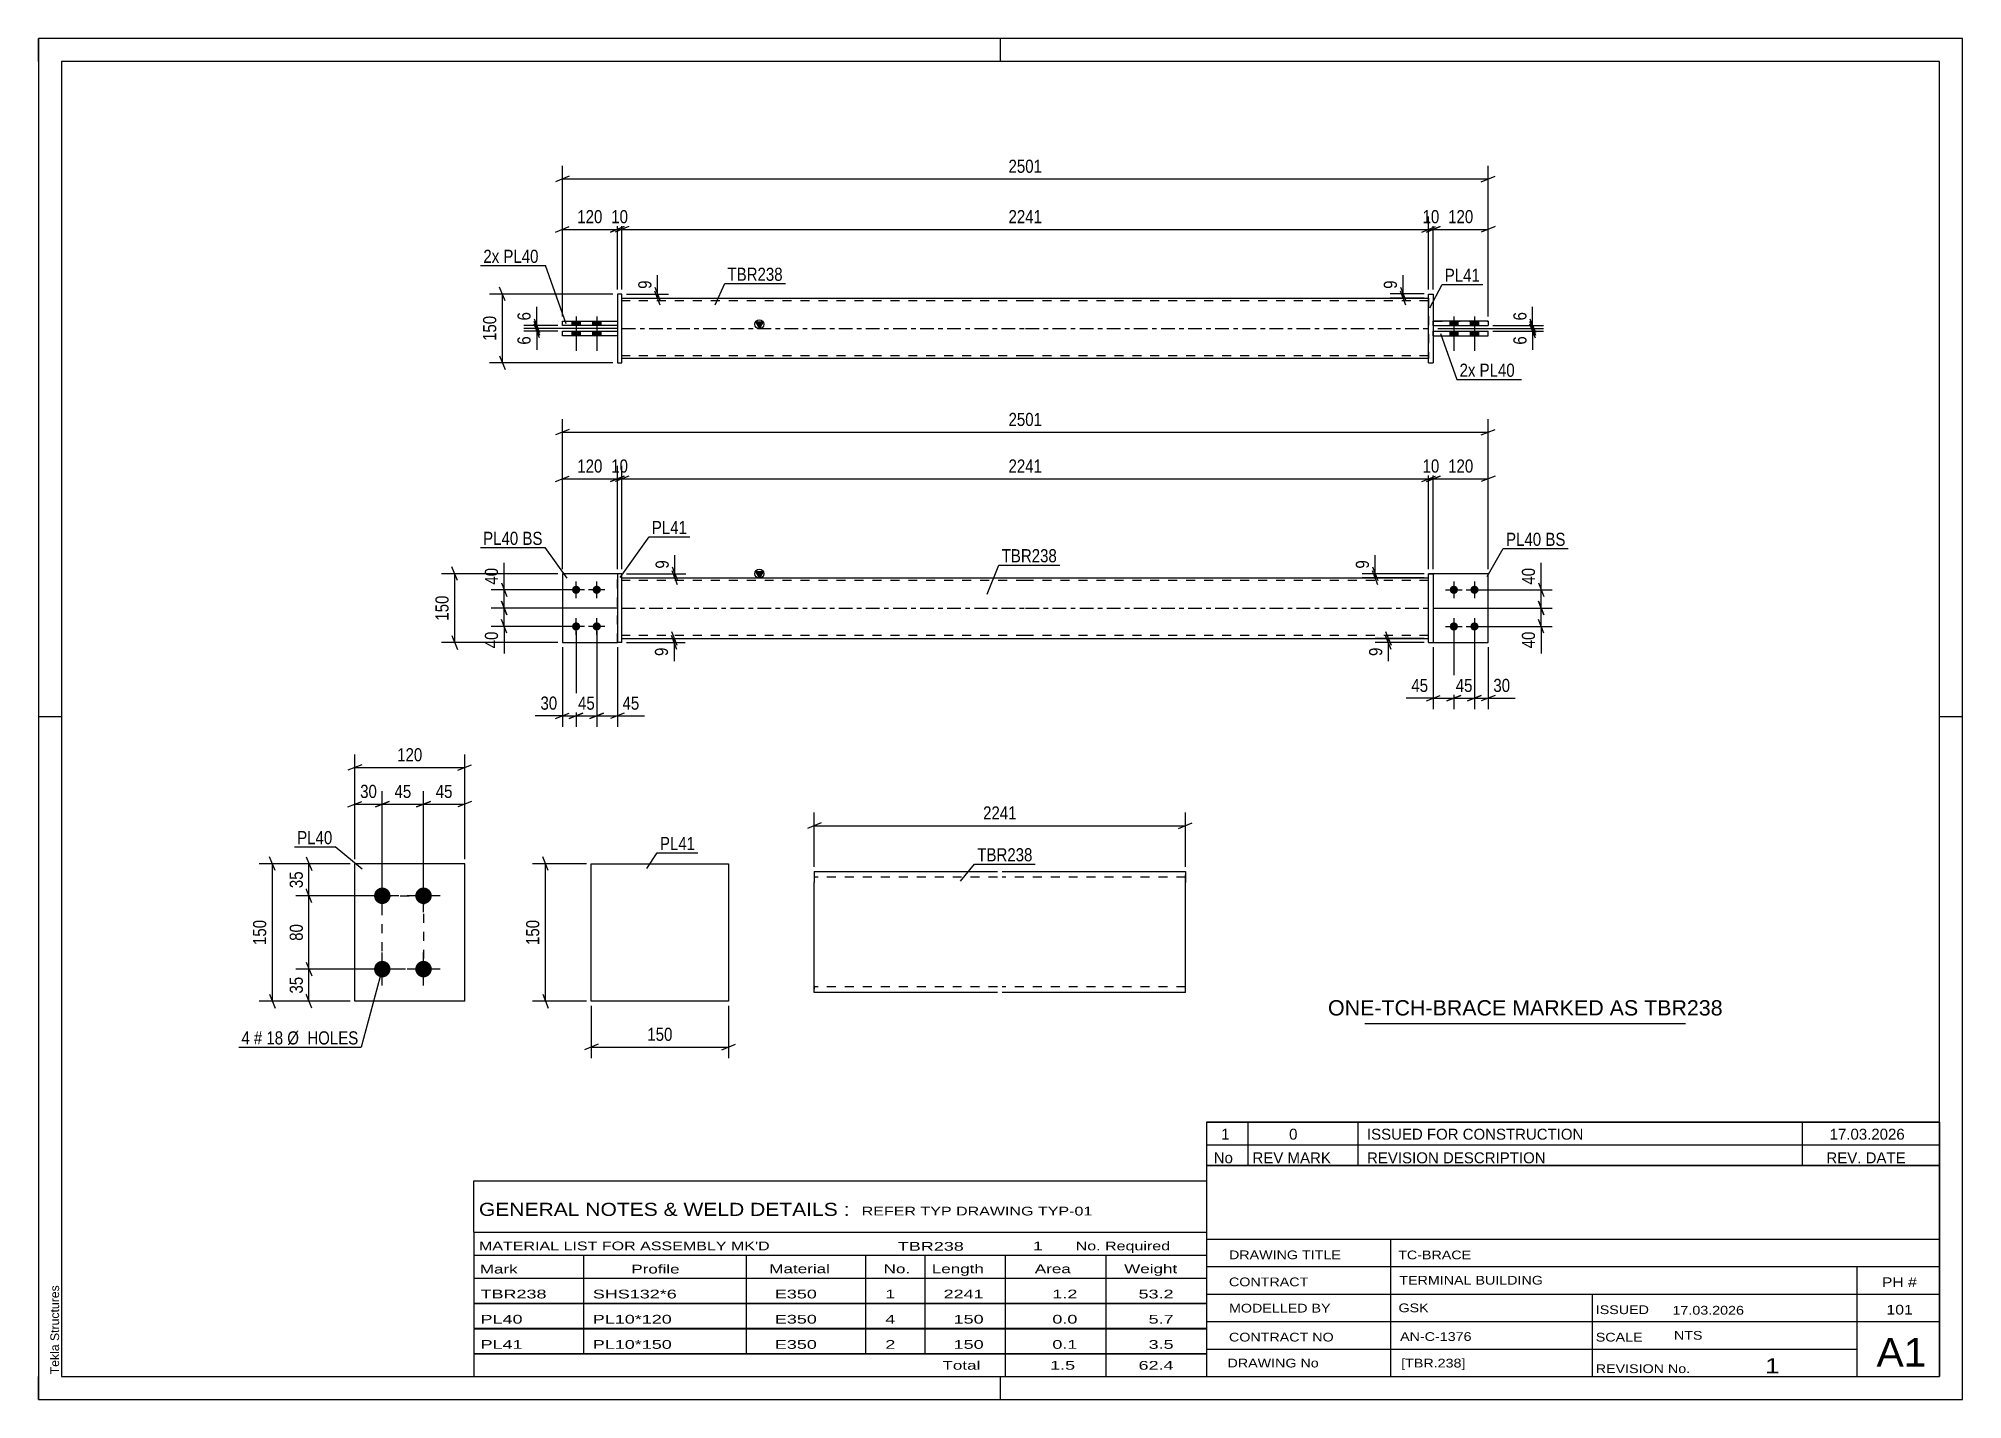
# Paper-space layout 'Layout1' of a CAD drawing. Header units: millimetres. Extents: x 0 to 420, y 0 to 297.
# The model-space entities are those that its viewports show. They can reach past a viewport. Long polylines and large blocks are cut down to what shows.
import ezdxf

# ---------------------------------------------------------------- set-up
doc = ezdxf.new("R2010")
doc.units = ezdxf.units.MM
doc.linetypes.add('DXK_LINE_DOT2', pattern=[3.9198, 1.9599, -1.9599])
doc.linetypes.add('DXK_LINE_DOT3', pattern=[5.9187, 2.979, -0.9799, 0.9799, -0.9799])
doc.layers.add('Viewport layer', color=7, linetype='Continuous', plot=False)
doc.styles.add('Arial', font='ARIAL.TTF', dxfattribs={"height": 0.2})
doc.styles.add('Arial Narrow', font='ARIALN.TTF', dxfattribs={"height": 0.2})

# ---------------------------------------------------------------- blocks, each defined once
blk = doc.blocks.new('Unknown-581590929-1127')
at = {"color": 5, "linetype": 'Continuous'}
for p, q in [((420, 297), (0, 297)), ((0, 297), (0, 0)), ((0, 292), (0, 297)), ((210, 292), (210, 297)), ((420, 0), (420, 297)), ((415, 292), (5, 292)), ((5, 292), (5, 5)), ((415, 5), (415, 292)), ((5, 149), (0, 149)), ((420, 149), (415, 149)), ((0, 0), (0, 5)), ((5, 5), (415, 5)), ((210, 0), (210, 5)), ((0, 0), (420, 0))]:
    blk.add_line(p, q, dxfattribs=at)
at = {"color": 174, "linetype": 'Continuous', "style": 'Arial'}
blk.add_text('Tekla Structures', height=1.9102, rotation=90, dxfattribs=at).set_placement((4.5, 5.5))
blk = doc.blocks.new('Part-581590929-1367 - 1364')
at = {"color": 2, "linetype": 'Continuous'}
for p, q in [((304.46, 180.2), (303.46, 180.2)), ((303.46, 165.2), (303.46, 180.2)), ((304.46, 180.2), (304.46, 165.2)), ((303.46, 165.2), (303.46, 165.2)), ((303.46, 165.2), (304.46, 165.2))]:
    blk.add_line(p, q, dxfattribs=at)
at = {"color": 7, "linetype": 'DXK_LINE_DOT2'}
for p, q in [((303.46, 180.2), (303.46, 180.2)), ((303.46, 180.2), (304.46, 180.2)), ((304.46, 180.2), (304.46, 180.2)), ((303.46, 165.2), (304.46, 165.2))]:
    blk.add_line(p, q, dxfattribs=at)
blk = doc.blocks.new('Part-581590929-1420 - 1364')
at = {"color": 7, "linetype": 'DXK_LINE_DOT2'}
for p, q in [((126.36, 180.2), (114.36, 180.2)), ((114.36, 180.2), (114.36, 165.2)), ((126.36, 165.2), (126.36, 180.2)), ((114.36, 165.2), (126.36, 165.2))]:
    blk.add_line(p, q, dxfattribs=at)
blk = doc.blocks.new('Bolt-581590929-1378 - 1364')
at = {"linetype": 'Continuous'}
for points in [[(117.36, 175.8, -1), (117.36, 177.6, -1)], [(121.86, 175.8, -1), (121.86, 177.6, -1)], [(117.36, 167.8, -1), (117.36, 169.6, -1)], [(121.86, 167.8, -1), (121.86, 169.6, -1)]]:
    blk.add_hatch(color=1, dxfattribs=at).paths.add_polyline_path(points)
at = {"color": 1, "linetype": 'Continuous'}
for p, q in [((119.16, 176.7), (115.56, 176.7)), ((117.36, 174.9), (117.36, 178.5)), ((123.66, 176.7), (120.06, 176.7)), ((121.86, 174.9), (121.86, 178.5)), ((119.16, 168.7), (115.56, 168.7)), ((117.36, 166.9), (117.36, 170.5)), ((123.66, 168.7), (120.06, 168.7)), ((121.86, 166.9), (121.86, 170.5))]:
    blk.add_line(p, q, dxfattribs=at)
blk = doc.blocks.new('Bolt-581590929-1379 - 1364')
at = {"linetype": 'Continuous'}
for points in [[(308.96, 177.6, -1), (308.96, 175.8, -1)], [(313.46, 177.6, -1), (313.46, 175.8, -1)], [(308.96, 169.6, -1), (308.96, 167.8, -1)], [(313.46, 169.6, -1), (313.46, 167.8, -1)]]:
    blk.add_hatch(color=1, dxfattribs=at).paths.add_polyline_path(points)
at = {"color": 1, "linetype": 'Continuous'}
for p, q in [((307.16, 176.7), (310.76, 176.7)), ((308.96, 178.5), (308.96, 174.9)), ((311.66, 176.7), (315.26, 176.7)), ((313.46, 178.5), (313.46, 174.9)), ((307.16, 168.7), (310.76, 168.7)), ((308.96, 170.5), (308.96, 166.9)), ((311.66, 168.7), (315.26, 168.7)), ((313.46, 170.5), (313.46, 166.9))]:
    blk.add_line(p, q, dxfattribs=at)
blk = doc.blocks.new('Part-581590929-1405 - 1364')
at = {"color": 2, "linetype": 'Continuous'}
for p, q in [((127.36, 180.2), (126.36, 180.2)), ((126.36, 180.2), (126.36, 165.2)), ((127.36, 165.2), (127.36, 180.2)), ((127.36, 165.2), (126.36, 165.2))]:
    blk.add_line(p, q, dxfattribs=at)
blk = doc.blocks.new('Part-581590929-1425 - 1364')
at = {"color": 2, "linetype": 'Continuous'}
for p, q in [((126.36, 180.2), (114.36, 180.2)), ((114.36, 180.2), (114.36, 165.2)), ((114.36, 165.2), (126.36, 165.2))]:
    blk.add_line(p, q, dxfattribs=at)
at = {"color": 7, "linetype": 'DXK_LINE_DOT2'}
blk.add_line((126.36, 165.2), (126.36, 180.2), dxfattribs=at)
blk = doc.blocks.new('Part-581590929-1440 - 1364')
at = {"linetype": 'Continuous'}
blk.add_hatch(color=2, dxfattribs=at).paths.add_polyline_path([(157.36, 179.3), (156.56, 180.7), (158.16, 180.7)])
at = {"color": 2, "linetype": 'Continuous'}
for p, q in [((157.36, 179.3), (156.56, 180.7)), ((156.56, 180.7), (158.16, 180.7)), ((158.16, 180.7), (157.36, 179.3)), ((127.36, 179.3), (215.36, 179.3)), ((215.46, 179.3), (303.46, 179.3)), ((127.36, 166.1), (215.36, 166.1)), ((215.46, 166.1), (303.46, 166.1))]:
    blk.add_line(p, q, dxfattribs=at)
at = {"color": 7, "linetype": 'DXK_LINE_DOT2'}
for p, q in [((127.36, 166.1), (127.36, 179.3)), ((215.36, 178.7), (127.36, 178.7)), ((303.46, 178.7), (215.46, 178.7)), ((303.46, 166.1), (303.46, 179.3)), ((215.36, 166.7), (127.36, 166.7)), ((303.46, 166.7), (215.46, 166.7))]:
    blk.add_line(p, q, dxfattribs=at)
at = {"color": 7, "linetype": 'DXK_LINE_DOT3'}
for p, q in [((127.36, 172.7), (215.36, 172.7)), ((215.46, 172.7), (303.46, 172.7))]:
    blk.add_line(p, q, dxfattribs=at)
at = {"color": 2, "linetype": 'Continuous'}
blk.add_circle((157.36, 180.2), 1, dxfattribs=at)
blk = doc.blocks.new('Part-581590929-1445 - 1364')
at = {"color": 2, "linetype": 'Continuous'}
for p, q in [((316.46, 180.2), (304.46, 180.2)), ((316.46, 165.2), (316.46, 180.2)), ((304.46, 165.2), (316.46, 165.2))]:
    blk.add_line(p, q, dxfattribs=at)
at = {"color": 7, "linetype": 'DXK_LINE_DOT2'}
blk.add_line((304.46, 180.2), (304.46, 165.2), dxfattribs=at)
blk = doc.blocks.new('Part-581590929-1450 - 1364')
at = {"color": 7, "linetype": 'DXK_LINE_DOT2'}
for p, q in [((316.46, 180.2), (304.46, 180.2)), ((304.46, 180.2), (304.46, 165.2)), ((316.46, 165.2), (316.46, 180.2)), ((304.46, 165.2), (316.46, 165.2))]:
    blk.add_line(p, q, dxfattribs=at)
blk = doc.blocks.new('Part-581590929-1793 - 1772')
at = {"color": 2, "linetype": 'Continuous'}
for p, q in [((303.46, 241.24), (303.46, 241.24)), ((303.46, 226.24), (303.46, 241.24)), ((303.46, 241.24), (304.46, 241.24)), ((304.46, 241.24), (304.46, 241.24)), ((304.46, 241.24), (304.46, 226.24)), ((303.46, 226.24), (303.46, 226.24)), ((303.46, 226.24), (304.46, 226.24)), ((304.46, 226.24), (304.46, 226.24))]:
    blk.add_line(p, q, dxfattribs=at)
at = {"color": 7, "linetype": 'DXK_LINE_DOT2'}
for p, q in [((303.46, 241.24), (303.46, 241.24)), ((303.46, 241.24), (304.46, 241.24)), ((303.46, 226.24), (304.46, 226.24))]:
    blk.add_line(p, q, dxfattribs=at)
blk = doc.blocks.new('Part-581590929-1778 - 1772')
at = {"linetype": 'Continuous'}
blk.add_hatch(color=2, dxfattribs=at).paths.add_polyline_path([(157.36, 233.74), (156.56, 235.14), (158.16, 235.14)])
at = {"color": 2, "linetype": 'Continuous'}
for p, q in [((127.36, 240.34), (215.36, 240.34)), ((215.46, 240.34), (303.46, 240.34)), ((157.36, 233.74), (156.56, 235.14)), ((156.56, 235.14), (158.16, 235.14)), ((158.16, 235.14), (157.36, 233.74)), ((215.36, 227.14), (127.36, 227.14)), ((303.46, 227.14), (215.46, 227.14))]:
    blk.add_line(p, q, dxfattribs=at)
at = {"color": 7, "linetype": 'DXK_LINE_DOT2'}
for p, q in [((127.36, 227.14), (127.36, 240.34)), ((215.36, 239.74), (127.36, 239.74)), ((303.46, 239.74), (215.46, 239.74)), ((303.46, 240.34), (303.46, 227.14)), ((215.36, 227.74), (127.36, 227.74)), ((303.46, 227.74), (215.46, 227.74))]:
    blk.add_line(p, q, dxfattribs=at)
at = {"color": 7, "linetype": 'DXK_LINE_DOT3'}
for p, q in [((127.36, 233.74), (215.36, 233.74)), ((215.46, 233.74), (303.46, 233.74))]:
    blk.add_line(p, q, dxfattribs=at)
at = {"color": 2, "linetype": 'Continuous'}
blk.add_circle((157.36, 234.64), 1, dxfattribs=at)
blk = doc.blocks.new('Part-581590929-1783 - 1772')
at = {"color": 2, "linetype": 'Continuous'}
for p, q in [((304.46, 232.14), (304.46, 233.14)), ((304.46, 233.14), (316.46, 233.14)), ((304.46, 232.14), (304.46, 232.14)), ((304.46, 232.14), (316.46, 232.14)), ((316.46, 232.14), (316.46, 233.14))]:
    blk.add_line(p, q, dxfattribs=at)
at = {"color": 7, "linetype": 'DXK_LINE_DOT2'}
for p, q in [((304.46, 233.14), (316.46, 233.14)), ((304.46, 232.14), (316.46, 232.14))]:
    blk.add_line(p, q, dxfattribs=at)
blk = doc.blocks.new('Part-581590929-1803 - 1772')
at = {"color": 2, "linetype": 'Continuous'}
for p, q in [((114.36, 235.35), (126.36, 235.35)), ((114.36, 234.35), (114.36, 235.35)), ((126.36, 235.35), (126.36, 234.35)), ((126.36, 234.35), (114.36, 234.35))]:
    blk.add_line(p, q, dxfattribs=at)
blk = doc.blocks.new('Part-581590929-1788 - 1772')
at = {"color": 2, "linetype": 'Continuous'}
for p, q in [((304.46, 234.34), (304.46, 235.34)), ((316.46, 235.34), (304.46, 235.34)), ((316.46, 235.34), (316.46, 234.34)), ((304.46, 234.34), (304.46, 234.34)), ((304.46, 234.34), (316.46, 234.34))]:
    blk.add_line(p, q, dxfattribs=at)
at = {"color": 7, "linetype": 'DXK_LINE_DOT2'}
for p, q in [((304.46, 235.34), (304.46, 235.34)), ((304.46, 235.34), (316.46, 235.34)), ((316.46, 235.34), (316.46, 235.34)), ((304.46, 234.34), (316.46, 234.34))]:
    blk.add_line(p, q, dxfattribs=at)
blk = doc.blocks.new('Part-581590929-1798 - 1772')
at = {"color": 2, "linetype": 'Continuous'}
for p, q in [((114.36, 232.15), (114.36, 233.15)), ((114.36, 233.15), (126.36, 233.15)), ((126.36, 232.15), (114.36, 232.15)), ((126.36, 233.15), (126.36, 232.15))]:
    blk.add_line(p, q, dxfattribs=at)
blk = doc.blocks.new('Part-581590929-1804 - 1772')
at = {"color": 2, "linetype": 'Continuous'}
for p, q in [((127.36, 241.24), (126.36, 241.24)), ((126.36, 241.24), (126.36, 226.24)), ((127.36, 226.24), (127.36, 241.24)), ((126.36, 226.24), (127.36, 226.24))]:
    blk.add_line(p, q, dxfattribs=at)
blk = doc.blocks.new('Bolt-581590929-1805 - 1772')
at = {"linetype": 'Continuous'}
for points in [[(309.86, 235.34), (308.06, 235.34), (308.06, 234.34), (309.86, 234.34)], [(309.86, 235.34), (308.06, 235.34), (308.06, 234.34), (309.86, 234.34)], [(314.36, 235.34), (312.56, 235.34), (312.56, 234.34), (314.36, 234.34)], [(314.36, 235.34), (312.56, 235.34), (312.56, 234.34), (314.36, 234.34)], [(309.86, 233.14), (308.06, 233.14), (308.06, 232.14), (309.86, 232.14)], [(309.86, 233.14), (308.06, 233.14), (308.06, 232.14), (309.86, 232.14)], [(314.36, 233.14), (312.56, 233.14), (312.56, 232.14), (314.36, 232.14)], [(314.36, 233.14), (312.56, 233.14), (312.56, 232.14), (314.36, 232.14)]]:
    blk.add_hatch(color=1, dxfattribs=at).paths.add_polyline_path(points)
at = {"color": 1, "linetype": 'Continuous'}
for p, q in [((308.06, 235.34), (308.06, 234.34)), ((308.06, 235.34), (308.06, 234.34)), ((308.96, 236.34), (308.96, 228.84)), ((308.96, 236.34), (308.96, 228.84)), ((309.86, 235.34), (309.86, 234.34)), ((309.86, 235.34), (309.86, 234.34)), ((312.56, 235.34), (312.56, 234.34)), ((312.56, 235.34), (312.56, 234.34)), ((313.46, 236.34), (313.46, 228.84)), ((313.46, 236.34), (313.46, 228.84)), ((314.36, 235.34), (314.36, 234.34)), ((314.36, 235.34), (314.36, 234.34)), ((308.06, 233.14), (308.06, 232.14)), ((308.06, 233.14), (308.06, 232.14)), ((309.86, 233.14), (309.86, 232.14)), ((309.86, 233.14), (309.86, 232.14)), ((312.56, 233.14), (312.56, 232.14)), ((312.56, 233.14), (312.56, 232.14)), ((314.36, 233.14), (314.36, 232.14)), ((314.36, 233.14), (314.36, 232.14))]:
    blk.add_line(p, q, dxfattribs=at)
blk = doc.blocks.new('Bolt-581590929-1806 - 1772')
at = {"linetype": 'Continuous'}
for points in [[(116.46, 234.35), (118.26, 234.35), (118.26, 235.35), (116.46, 235.35)], [(116.46, 234.35), (118.26, 234.35), (118.26, 235.35), (116.46, 235.35)], [(120.96, 234.35), (122.76, 234.35), (122.76, 235.35), (120.96, 235.35)], [(120.96, 234.35), (122.76, 234.35), (122.76, 235.35), (120.96, 235.35)], [(116.46, 232.15), (118.26, 232.15), (118.26, 233.15), (116.46, 233.15)], [(116.46, 232.15), (118.26, 232.15), (118.26, 233.15), (116.46, 233.15)], [(120.96, 232.15), (122.76, 232.15), (122.76, 233.15), (120.96, 233.15)], [(120.96, 232.15), (122.76, 232.15), (122.76, 233.15), (120.96, 233.15)]]:
    blk.add_hatch(color=1, dxfattribs=at).paths.add_polyline_path(points)
at = {"color": 1, "linetype": 'Continuous'}
for p, q in [((116.46, 235.35), (116.46, 234.35)), ((116.46, 235.35), (116.46, 234.35)), ((117.36, 236.35), (117.36, 228.85)), ((117.36, 236.35), (117.36, 228.85)), ((118.26, 235.35), (118.26, 234.35)), ((118.26, 235.35), (118.26, 234.35)), ((120.96, 235.35), (120.96, 234.35)), ((120.96, 235.35), (120.96, 234.35)), ((121.86, 236.35), (121.86, 228.85)), ((121.86, 236.35), (121.86, 228.85)), ((122.76, 235.35), (122.76, 234.35)), ((122.76, 235.35), (122.76, 234.35)), ((116.46, 233.15), (116.46, 232.15)), ((116.46, 233.15), (116.46, 232.15)), ((118.26, 233.15), (118.26, 232.15)), ((118.26, 233.15), (118.26, 232.15)), ((120.96, 233.15), (120.96, 232.15)), ((120.96, 233.15), (120.96, 232.15)), ((122.76, 233.15), (122.76, 232.15)), ((122.76, 233.15), (122.76, 232.15))]:
    blk.add_line(p, q, dxfattribs=at)
blk = doc.blocks.new('Bolt-581590929-2109 - 2046')
at = {"linetype": 'Continuous'}
for points in [[(75.05, 108.12, -1), (75.05, 111.72, -1)], [(84.05, 108.12, -1), (84.05, 111.72, -1)], [(75.05, 92.12, -1), (75.05, 95.72, -1)], [(84.05, 92.12, -1), (84.05, 95.72, -1)]]:
    blk.add_hatch(color=1, dxfattribs=at).paths.add_polyline_path(points)
at = {"color": 1, "linetype": 'Continuous'}
for p, q in [((75.05, 106.32), (75.05, 113.52)), ((84.05, 106.32), (84.05, 113.52)), ((78.65, 109.92), (71.45, 109.92)), ((87.65, 109.92), (80.45, 109.92)), ((75.05, 90.32), (75.05, 97.52)), ((84.05, 90.32), (84.05, 97.52)), ((78.65, 93.92), (71.45, 93.92)), ((87.65, 93.92), (80.45, 93.92))]:
    blk.add_line(p, q, dxfattribs=at)
blk = doc.blocks.new('Part-581590929-2114 - 2046')
at = {"color": 2, "linetype": 'Continuous'}
for p, q in [((93.05, 116.92), (69.05, 116.92)), ((69.05, 86.92), (69.05, 116.92)), ((93.05, 86.92), (93.05, 116.92)), ((93.05, 86.92), (69.05, 86.92))]:
    blk.add_line(p, q, dxfattribs=at)
blk = doc.blocks.new('Part-581590929-2237 - 2231')
at = {"color": 2, "linetype": 'Continuous'}
for p, q in [((120.66, 116.92), (150.66, 116.92)), ((120.66, 86.92), (120.66, 116.92)), ((150.66, 116.92), (150.66, 86.92)), ((150.66, 86.92), (120.66, 86.92))]:
    blk.add_line(p, q, dxfattribs=at)
blk = doc.blocks.new('Part-581590929-2262 - 2254')
at = {"color": 2, "linetype": 'Continuous'}
for p, q in [((169.36, 115.22), (169.36, 112.82)), ((169.36, 115.22), (209.36, 115.22)), ((210.36, 115.22), (250.36, 115.22)), ((250.36, 115.22), (250.36, 115.04)), ((250.36, 115.04), (250.36, 112.82)), ((169.36, 90.3), (169.36, 112.82)), ((250.36, 88.82), (250.36, 112.82)), ((169.36, 89), (169.36, 90.3)), ((169.36, 88.82), (169.36, 89)), ((209.36, 88.82), (169.36, 88.82)), ((250.36, 88.82), (210.36, 88.82))]:
    blk.add_line(p, q, dxfattribs=at)
at = {"color": 7, "linetype": 'DXK_LINE_DOT2'}
for p, q in [((209.36, 114.02), (169.36, 114.02)), ((250.36, 114.02), (210.36, 114.02)), ((250.36, 112.82), (250.36, 114.52)), ((169.36, 90.3), (169.36, 89.52)), ((169.36, 90.02), (169.36, 90.11)), ((209.36, 90.02), (169.36, 90.02)), ((250.36, 90.02), (210.36, 90.02)), ((250.36, 90.02), (250.36, 90.11))]:
    blk.add_line(p, q, dxfattribs=at)
blk = doc.blocks.new('Rectangle-581590929-2216 - 2046')
at = {"color": 1, "linetype": 'DXK_LINE_DOT2'}
blk.add_lwpolyline([(75.05, 109.92), (84.05, 109.92), (84.05, 93.92), (75.05, 93.92), (75.05, 109.92)], close=True, dxfattribs=at)
blk = doc.blocks.new('StraightDimension-581590929-1528 - 1364')
at = {"color": 7, "linetype": 'Continuous'}
for p, q in [((304.46, 181.2), (304.46, 203.77)), ((316.46, 181.2), (316.46, 203.77)), ((302.96, 200.32), (305.96, 201.52)), ((304.46, 200.92), (316.46, 200.92)), ((317.96, 201.52), (314.96, 200.32))]:
    blk.add_line(p, q, dxfattribs=at)
at = {"color": 0}
blk.add_wipeout([(313.8, 201.67), (313.8, 205.87), (307.12, 205.87), (307.12, 201.67)], dxfattribs=at)
at = {"color": 3, "style": 'Arial Narrow'}
blk.add_text('120', height=2.863, dxfattribs=at).set_placement((307.72, 202.27))
blk = doc.blocks.new('StraightDimension-581590929-1565 - 1364')
at = {"color": 7, "linetype": 'Continuous'}
for p, q in [((114.36, 164.2), (114.36, 146.78)), ((117.36, 167.7), (117.36, 146.78)), ((112.86, 148.58), (115.86, 149.78)), ((114.36, 149.18), (117.36, 149.18)), ((118.86, 149.78), (115.86, 148.58))]:
    blk.add_line(p, q, dxfattribs=at)
at = {"color": 0}
blk.add_wipeout([(113.84, 149.93), (113.84, 154.13), (108.98, 154.13), (108.98, 149.93)], dxfattribs=at)
at = {"color": 7, "linetype": 'Continuous'}
blk.add_line((114.36, 149.18), (108.45, 149.18), dxfattribs=at)
blk.add_line((114.36, 149.18), (108.45, 149.18), dxfattribs=at)
at = {"color": 3, "style": 'Arial Narrow'}
blk.add_text('30', height=2.863, dxfattribs=at).set_placement((109.58, 150.53))
blk = doc.blocks.new('StraightDimension-581590929-1484 - 1364')
at = {"color": 7, "linetype": 'Continuous'}
for p, q in [((126.36, 181.2), (126.36, 203.77)), ((127.36, 181.2), (127.36, 203.77)), ((124.86, 200.32), (127.86, 201.52)), ((128.86, 201.52), (125.86, 200.32)), ((126.36, 200.92), (127.36, 200.92))]:
    blk.add_line(p, q, dxfattribs=at)
at = {"color": 0}
blk.add_wipeout([(129.29, 201.67), (129.29, 205.87), (124.43, 205.87), (124.43, 201.67)], dxfattribs=at)
at = {"color": 3, "style": 'Arial Narrow'}
blk.add_text('10', height=2.863, dxfattribs=at).set_placement((125.03, 202.27))
blk = doc.blocks.new('StraightDimension-581590929-1645 - 1364')
at = {"color": 7, "linetype": 'Continuous'}
for p, q in [((302.46, 166.1), (291.81, 166.1)), ((302.46, 165.2), (291.81, 165.2)), ((294.06, 167.6), (295.26, 164.6)), ((295.26, 163.7), (294.06, 166.7)), ((294.66, 165.2), (294.66, 166.1))]:
    blk.add_line(p, q, dxfattribs=at)
at = {"color": 0}
blk.add_wipeout([(293.91, 164.67), (289.71, 164.67), (289.71, 161.65), (293.91, 161.65)], dxfattribs=at)
at = {"color": 7, "linetype": 'Continuous'}
blk.add_line((294.66, 165.2), (294.66, 161.12), dxfattribs=at)
blk.add_line((294.66, 165.2), (294.66, 161.12), dxfattribs=at)
at = {"color": 3, "style": 'Arial Narrow'}
blk.add_text('9', height=2.86, rotation=90.0002, dxfattribs=at).set_placement((293.31, 162.25))
blk = doc.blocks.new('StraightDimension-581590929-1575 - 1364')
at = {"color": 7, "linetype": 'Continuous'}
for p, q in [((117.36, 167.7), (117.36, 146.78)), ((121.86, 167.7), (121.86, 146.78)), ((115.86, 148.58), (118.86, 149.78)), ((117.36, 149.18), (121.86, 149.18)), ((123.36, 149.78), (120.36, 148.58))]:
    blk.add_line(p, q, dxfattribs=at)
at = {"color": 0}
blk.add_wipeout([(122.04, 149.93), (122.04, 154.13), (117.18, 154.13), (117.18, 149.93)], dxfattribs=at)
at = {"color": 3, "style": 'Arial Narrow'}
blk.add_text('45', height=2.863, dxfattribs=at).set_placement((117.78, 150.53))
blk = doc.blocks.new('StraightDimension-581590929-1582 - 1364')
at = {"color": 7, "linetype": 'Continuous'}
for p, q in [((121.86, 167.7), (121.86, 146.78)), ((126.36, 164.2), (126.36, 146.78)), ((120.36, 148.58), (123.36, 149.78)), ((121.86, 149.18), (126.36, 149.18)), ((127.86, 149.78), (124.86, 148.58))]:
    blk.add_line(p, q, dxfattribs=at)
at = {"color": 0}
blk.add_wipeout([(131.74, 149.93), (131.74, 154.13), (126.89, 154.13), (126.89, 149.93)], dxfattribs=at)
at = {"color": 7, "linetype": 'Continuous'}
blk.add_line((126.36, 149.18), (132.27, 149.18), dxfattribs=at)
blk.add_line((126.36, 149.18), (132.27, 149.18), dxfattribs=at)
at = {"color": 3, "style": 'Arial Narrow'}
blk.add_text('45', height=2.863, dxfattribs=at).set_placement((127.49, 150.53))
blk = doc.blocks.new('StraightDimension-581590929-1708 - 1364')
at = {"color": 7, "linetype": 'Continuous'}
for p, q in [((314.46, 176.7), (330.42, 176.7)), ((327.42, 178.2), (328.62, 175.2)), ((328.02, 172.7), (328.02, 176.7)), ((304.46, 172.7), (330.42, 172.7)), ((328.62, 171.2), (327.42, 174.2))]:
    blk.add_line(p, q, dxfattribs=at)
at = {"color": 0}
blk.add_wipeout([(327.27, 182.08), (323.07, 182.08), (323.07, 177.22), (327.27, 177.22)], dxfattribs=at)
at = {"color": 7, "linetype": 'Continuous'}
blk.add_line((328.02, 176.7), (328.02, 182.6), dxfattribs=at)
blk.add_line((328.02, 176.7), (328.02, 182.6), dxfattribs=at)
at = {"color": 3, "style": 'Arial Narrow'}
blk.add_text('40', height=2.863, rotation=90.0002, dxfattribs=at).set_placement((326.67, 177.82))
blk = doc.blocks.new('StraightDimension-581590929-1501 - 1364')
at = {"color": 7, "linetype": 'Continuous'}
for p, q in [((127.36, 181.2), (127.36, 203.77)), ((303.46, 181.2), (303.46, 203.77)), ((128.86, 201.52), (125.86, 200.32)), ((127.36, 200.92), (303.46, 200.92)), ((301.96, 200.32), (304.96, 201.52))]:
    blk.add_line(p, q, dxfattribs=at)
at = {"color": 0}
blk.add_wipeout([(219.67, 201.67), (219.67, 205.87), (211.15, 205.87), (211.15, 201.67)], dxfattribs=at)
at = {"color": 3, "style": 'Arial Narrow'}
blk.add_text('2241', height=2.863, dxfattribs=at).set_placement((211.75, 202.27))
blk = doc.blocks.new('StraightDimension-581590929-1457 - 1364')
at = {"color": 7, "linetype": 'Continuous'}
for p, q in [((114.36, 181.2), (114.36, 203.77)), ((126.36, 181.2), (126.36, 203.77)), ((112.86, 200.32), (115.86, 201.52)), ((114.36, 200.92), (126.36, 200.92)), ((127.86, 201.52), (124.86, 200.32))]:
    blk.add_line(p, q, dxfattribs=at)
at = {"color": 0}
blk.add_wipeout([(123.7, 201.67), (123.7, 205.87), (117.02, 205.87), (117.02, 201.67)], dxfattribs=at)
at = {"color": 3, "style": 'Arial Narrow'}
blk.add_text('120', height=2.863, dxfattribs=at).set_placement((117.62, 202.27))
blk = doc.blocks.new('StraightDimension-581590929-1510 - 1364')
at = {"color": 7, "linetype": 'Continuous'}
for p, q in [((303.46, 181.2), (303.46, 203.77)), ((304.46, 181.2), (304.46, 203.77)), ((301.96, 200.32), (304.96, 201.52)), ((305.96, 201.52), (302.96, 200.32)), ((303.46, 200.92), (304.46, 200.92))]:
    blk.add_line(p, q, dxfattribs=at)
at = {"color": 0}
blk.add_wipeout([(306.39, 201.67), (306.39, 205.87), (301.53, 205.87), (301.53, 201.67)], dxfattribs=at)
at = {"color": 3, "style": 'Arial Narrow'}
blk.add_text('10', height=2.863, dxfattribs=at).set_placement((302.13, 202.27))
blk = doc.blocks.new('StraightDimension-581590929-1551 - 1364')
at = {"color": 7, "linetype": 'Continuous'}
for p, q in [((115.86, 211.69), (112.86, 210.49)), ((114.36, 181.2), (114.36, 213.94)), ((114.36, 211.09), (316.46, 211.09)), ((314.96, 210.49), (317.96, 211.69)), ((316.46, 181.2), (316.46, 213.94))]:
    blk.add_line(p, q, dxfattribs=at)
at = {"color": 0}
blk.add_wipeout([(219.67, 211.84), (219.67, 216.04), (211.15, 216.04), (211.15, 211.84)], dxfattribs=at)
at = {"color": 3, "style": 'Arial Narrow'}
blk.add_text('2501', height=2.863, dxfattribs=at).set_placement((211.75, 212.44))
blk = doc.blocks.new('StraightDimension-581590929-1596 - 1364')
at = {"color": 7, "linetype": 'Continuous'}
for p, q in [((128.36, 166.1), (141.17, 166.1)), ((128.36, 165.2), (141.17, 165.2)), ((138.17, 167.6), (139.37, 164.6)), ((139.37, 163.7), (138.17, 166.7)), ((138.77, 165.2), (138.77, 166.1))]:
    blk.add_line(p, q, dxfattribs=at)
at = {"color": 0}
blk.add_wipeout([(138.02, 164.67), (133.82, 164.67), (133.82, 161.65), (138.02, 161.65)], dxfattribs=at)
at = {"color": 7, "linetype": 'Continuous'}
blk.add_line((138.77, 165.2), (138.77, 161.12), dxfattribs=at)
blk.add_line((138.77, 165.2), (138.77, 161.12), dxfattribs=at)
at = {"color": 3, "style": 'Arial Narrow'}
blk.add_text('9', height=2.86, rotation=90.0002, dxfattribs=at).set_placement((137.42, 162.25))
blk = doc.blocks.new('StraightDimension-581590929-1605 - 1364')
at = {"color": 7, "linetype": 'Continuous'}
for p, q in [((138.32, 181.7), (139.52, 178.7)), ((139.52, 177.8), (138.32, 180.8)), ((128.36, 180.2), (141.32, 180.2)), ((128.36, 179.3), (141.32, 179.3)), ((138.92, 179.3), (138.92, 180.2))]:
    blk.add_line(p, q, dxfattribs=at)
at = {"color": 0}
blk.add_wipeout([(138.17, 183.75), (133.97, 183.75), (133.97, 180.72), (138.17, 180.72)], dxfattribs=at)
at = {"color": 7, "linetype": 'Continuous'}
blk.add_line((138.92, 180.2), (138.92, 184.28), dxfattribs=at)
blk.add_line((138.92, 180.2), (138.92, 184.28), dxfattribs=at)
at = {"color": 3, "style": 'Arial Narrow'}
blk.add_text('9', height=2.86, rotation=90.0002, dxfattribs=at).set_placement((137.57, 181.32))
blk = doc.blocks.new('StraightDimension-581590929-1614 - 1364')
at = {"color": 7, "linetype": 'Continuous'}
for p, q in [((126.36, 172.7), (98.81, 172.7)), ((101.06, 174.2), (102.26, 171.2)), ((101.66, 168.7), (101.66, 172.7)), ((116.36, 168.7), (98.81, 168.7)), ((102.26, 167.2), (101.06, 170.2))]:
    blk.add_line(p, q, dxfattribs=at)
at = {"color": 0}
blk.add_wipeout([(100.91, 168.17), (96.71, 168.17), (96.71, 163.32), (100.91, 163.32)], dxfattribs=at)
at = {"color": 7, "linetype": 'Continuous'}
blk.add_line((101.66, 168.7), (101.66, 162.79), dxfattribs=at)
blk.add_line((101.66, 168.7), (101.66, 162.79), dxfattribs=at)
at = {"color": 3, "style": 'Arial Narrow'}
blk.add_text('40', height=2.863, rotation=90.0002, dxfattribs=at).set_placement((100.31, 163.92))
blk = doc.blocks.new('StraightDimension-581590929-1631 - 1364')
at = {"color": 7, "linetype": 'Continuous'}
for p, q in [((116.36, 176.7), (98.81, 176.7)), ((101.06, 178.2), (102.26, 175.2)), ((101.66, 172.7), (101.66, 176.7)), ((126.36, 172.7), (98.81, 172.7)), ((102.26, 171.2), (101.06, 174.2))]:
    blk.add_line(p, q, dxfattribs=at)
at = {"color": 0}
blk.add_wipeout([(100.91, 182.08), (96.71, 182.08), (96.71, 177.22), (100.91, 177.22)], dxfattribs=at)
at = {"color": 7, "linetype": 'Continuous'}
blk.add_line((101.66, 176.7), (101.66, 182.6), dxfattribs=at)
blk.add_line((101.66, 176.7), (101.66, 182.6), dxfattribs=at)
at = {"color": 3, "style": 'Arial Narrow'}
blk.add_text('40', height=2.863, rotation=90.0002, dxfattribs=at).set_placement((100.31, 177.82))
blk = doc.blocks.new('StraightDimension-581590929-1654 - 1364')
at = {"color": 7, "linetype": 'Continuous'}
for p, q in [((304.46, 164.2), (304.46, 150.65)), ((308.96, 167.7), (308.96, 150.65)), ((302.96, 152.45), (305.96, 153.65)), ((304.46, 153.05), (308.96, 153.05)), ((310.46, 153.65), (307.46, 152.45))]:
    blk.add_line(p, q, dxfattribs=at)
at = {"color": 0}
blk.add_wipeout([(303.94, 153.8), (303.94, 158), (299.08, 158), (299.08, 153.8)], dxfattribs=at)
at = {"color": 7, "linetype": 'Continuous'}
blk.add_line((304.46, 153.05), (298.55, 153.05), dxfattribs=at)
blk.add_line((304.46, 153.05), (298.55, 153.05), dxfattribs=at)
at = {"color": 3, "style": 'Arial Narrow'}
blk.add_text('45', height=2.863, dxfattribs=at).set_placement((299.68, 154.4))
blk = doc.blocks.new('StraightDimension-581590929-1670 - 1364')
at = {"color": 7, "linetype": 'Continuous'}
for p, q in [((308.96, 167.7), (308.96, 150.65)), ((313.46, 167.7), (313.46, 150.65)), ((307.46, 152.45), (310.46, 153.65)), ((308.96, 153.05), (313.46, 153.05)), ((314.96, 153.65), (311.96, 152.45))]:
    blk.add_line(p, q, dxfattribs=at)
at = {"color": 0}
blk.add_wipeout([(313.64, 153.8), (313.64, 158), (308.78, 158), (308.78, 153.8)], dxfattribs=at)
at = {"color": 3, "style": 'Arial Narrow'}
blk.add_text('45', height=2.863, dxfattribs=at).set_placement((309.38, 154.4))
blk = doc.blocks.new('StraightDimension-581590929-1680 - 1364')
at = {"color": 7, "linetype": 'Continuous'}
for p, q in [((313.46, 167.7), (313.46, 150.65)), ((316.46, 164.2), (316.46, 150.65)), ((311.96, 152.45), (314.96, 153.65)), ((313.46, 153.05), (316.46, 153.05)), ((317.96, 153.65), (314.96, 152.45))]:
    blk.add_line(p, q, dxfattribs=at)
at = {"color": 0}
blk.add_wipeout([(321.84, 153.8), (321.84, 158), (316.99, 158), (316.99, 153.8)], dxfattribs=at)
at = {"color": 7, "linetype": 'Continuous'}
blk.add_line((316.46, 153.05), (322.37, 153.05), dxfattribs=at)
blk.add_line((316.46, 153.05), (322.37, 153.05), dxfattribs=at)
at = {"color": 3, "style": 'Arial Narrow'}
blk.add_text('30', height=2.863, dxfattribs=at).set_placement((317.59, 154.4))
blk = doc.blocks.new('StraightDimension-581590929-1694 - 1364')
at = {"color": 7, "linetype": 'Continuous'}
for p, q in [((91.46, 178.7), (90.26, 181.7)), ((113.36, 180.2), (88.01, 180.2)), ((90.86, 165.2), (90.86, 180.2)), ((113.36, 165.2), (88.01, 165.2)), ((90.26, 166.7), (91.46, 163.7))]:
    blk.add_line(p, q, dxfattribs=at)
at = {"color": 0}
blk.add_wipeout([(90.11, 176.04), (85.91, 176.04), (85.91, 169.36), (90.11, 169.36)], dxfattribs=at)
at = {"color": 3, "style": 'Arial Narrow'}
blk.add_text('150', height=2.863, rotation=90.0002, dxfattribs=at).set_placement((89.51, 169.96))
blk = doc.blocks.new('StraightDimension-581590929-1721 - 1364')
at = {"color": 7, "linetype": 'Continuous'}
for p, q in [((304.46, 172.7), (330.42, 172.7)), ((327.42, 174.2), (328.62, 171.2)), ((328.02, 168.7), (328.02, 172.7)), ((314.46, 168.7), (330.42, 168.7)), ((328.62, 167.2), (327.42, 170.2))]:
    blk.add_line(p, q, dxfattribs=at)
at = {"color": 0}
blk.add_wipeout([(327.27, 168.17), (323.07, 168.17), (323.07, 163.32), (327.27, 163.32)], dxfattribs=at)
at = {"color": 7, "linetype": 'Continuous'}
blk.add_line((328.02, 168.7), (328.02, 162.79), dxfattribs=at)
blk.add_line((328.02, 168.7), (328.02, 162.79), dxfattribs=at)
at = {"color": 3, "style": 'Arial Narrow'}
blk.add_text('40', height=2.863, rotation=90.0002, dxfattribs=at).set_placement((326.67, 163.92))
blk = doc.blocks.new('StraightDimension-581590929-1735 - 1364')
at = {"color": 7, "linetype": 'Continuous'}
for p, q in [((291.18, 181.7), (292.38, 178.7)), ((292.38, 177.8), (291.18, 180.8)), ((302.46, 180.2), (288.93, 180.2)), ((302.46, 179.3), (288.93, 179.3)), ((291.78, 179.3), (291.78, 180.2))]:
    blk.add_line(p, q, dxfattribs=at)
at = {"color": 0}
blk.add_wipeout([(291.03, 183.75), (286.83, 183.75), (286.83, 180.72), (291.03, 180.72)], dxfattribs=at)
at = {"color": 7, "linetype": 'Continuous'}
blk.add_line((291.78, 180.2), (291.78, 184.28), dxfattribs=at)
blk.add_line((291.78, 180.2), (291.78, 184.28), dxfattribs=at)
at = {"color": 3, "style": 'Arial Narrow'}
blk.add_text('9', height=2.86, rotation=90.0002, dxfattribs=at).set_placement((290.43, 181.32))
blk = doc.blocks.new('StraightDimension-581590929-1857 - 1772')
at = {"color": 7, "linetype": 'Continuous'}
for p, q in [((108.17, 235.85), (109.37, 232.85)), ((109.37, 232.24), (108.17, 235.24)), ((113.36, 234.35), (105.92, 234.35)), ((126.36, 233.74), (105.92, 233.74)), ((108.77, 233.74), (108.77, 234.35))]:
    blk.add_line(p, q, dxfattribs=at)
at = {"color": 0}
blk.add_wipeout([(108.02, 237.9), (103.82, 237.9), (103.82, 234.87), (108.02, 234.87)], dxfattribs=at)
at = {"color": 7, "linetype": 'Continuous'}
blk.add_line((108.77, 234.35), (108.77, 238.42), dxfattribs=at)
blk.add_line((108.77, 234.35), (108.77, 238.42), dxfattribs=at)
at = {"color": 3, "style": 'Arial Narrow'}
blk.add_text('6', height=2.86, rotation=90.0002, dxfattribs=at).set_placement((107.42, 235.47))
blk = doc.blocks.new('StraightDimension-581590929-1896 - 1772')
at = {"color": 7, "linetype": 'Continuous'}
for p, q in [((304.46, 242.25), (304.46, 258.19)), ((316.46, 236.34), (316.46, 258.19)), ((302.96, 254.74), (305.96, 255.94)), ((304.46, 255.34), (316.46, 255.34)), ((317.96, 255.94), (314.96, 254.74))]:
    blk.add_line(p, q, dxfattribs=at)
at = {"color": 0}
blk.add_wipeout([(313.8, 256.09), (313.8, 260.29), (307.12, 260.29), (307.12, 256.09)], dxfattribs=at)
at = {"color": 3, "style": 'Arial Narrow'}
blk.add_text('120', height=2.863, dxfattribs=at).set_placement((307.72, 256.69))
blk = doc.blocks.new('StraightDimension-581590929-1926 - 1772')
at = {"color": 7, "linetype": 'Continuous'}
for p, q in [((114.36, 236.35), (114.36, 258.19)), ((126.36, 242.24), (126.36, 258.19)), ((112.86, 254.74), (115.86, 255.94)), ((114.36, 255.34), (126.36, 255.34)), ((127.86, 255.94), (124.86, 254.74))]:
    blk.add_line(p, q, dxfattribs=at)
at = {"color": 0}
blk.add_wipeout([(123.7, 256.09), (123.7, 260.29), (117.02, 260.29), (117.02, 256.09)], dxfattribs=at)
at = {"color": 3, "style": 'Arial Narrow'}
blk.add_text('120', height=2.863, dxfattribs=at).set_placement((117.62, 256.69))
blk = doc.blocks.new('StraightDimension-581590929-1811 - 1772')
at = {"color": 7, "linetype": 'Continuous'}
for p, q in [((302.46, 241.25), (295.03, 241.25)), ((302.46, 240.34), (295.03, 240.34)), ((297.28, 242.75), (298.48, 239.75)), ((298.48, 238.84), (297.28, 241.84)), ((297.88, 240.34), (297.88, 241.25))]:
    blk.add_line(p, q, dxfattribs=at)
at = {"color": 0}
blk.add_wipeout([(297.13, 244.8), (292.93, 244.8), (292.93, 241.77), (297.13, 241.77)], dxfattribs=at)
at = {"color": 7, "linetype": 'Continuous'}
blk.add_line((297.88, 241.25), (297.88, 245.32), dxfattribs=at)
blk.add_line((297.88, 241.25), (297.88, 245.32), dxfattribs=at)
at = {"color": 3, "style": 'Arial Narrow'}
blk.add_text('9', height=2.86, rotation=90.0002, dxfattribs=at).set_placement((296.53, 242.37))
blk = doc.blocks.new('StraightDimension-581590929-1822 - 1772')
at = {"color": 7, "linetype": 'Continuous'}
for p, q in [((325.56, 235.84), (326.76, 232.84)), ((326.76, 232.24), (325.56, 235.24)), ((305.46, 233.74), (328.56, 233.74)), ((317.46, 234.34), (328.56, 234.34)), ((326.16, 233.74), (326.16, 234.34))]:
    blk.add_line(p, q, dxfattribs=at)
at = {"color": 0}
blk.add_wipeout([(325.41, 237.9), (321.21, 237.9), (321.21, 234.87), (325.41, 234.87)], dxfattribs=at)
at = {"color": 7, "linetype": 'Continuous'}
blk.add_line((326.16, 234.34), (326.16, 238.42), dxfattribs=at)
blk.add_line((326.16, 234.34), (326.16, 238.42), dxfattribs=at)
at = {"color": 3, "style": 'Arial Narrow'}
blk.add_text('6', height=2.86, rotation=90.0002, dxfattribs=at).set_placement((324.81, 235.47))
blk = doc.blocks.new('StraightDimension-581590929-1831 - 1772')
at = {"color": 7, "linetype": 'Continuous'}
for p, q in [((325.56, 235.24), (326.76, 232.24)), ((305.46, 233.74), (328.56, 233.74)), ((317.46, 233.14), (328.56, 233.14)), ((326.76, 231.64), (325.56, 234.64)), ((326.16, 233.14), (326.16, 233.74))]:
    blk.add_line(p, q, dxfattribs=at)
at = {"color": 0}
blk.add_wipeout([(325.41, 232.62), (321.21, 232.62), (321.21, 229.59), (325.41, 229.59)], dxfattribs=at)
at = {"color": 7, "linetype": 'Continuous'}
blk.add_line((326.16, 233.14), (326.16, 229.07), dxfattribs=at)
blk.add_line((326.16, 233.14), (326.16, 229.07), dxfattribs=at)
at = {"color": 3, "style": 'Arial Narrow'}
blk.add_text('6', height=2.86, rotation=90.0002, dxfattribs=at).set_placement((324.81, 230.19))
blk = doc.blocks.new('StraightDimension-581590929-1841 - 1772')
at = {"color": 7, "linetype": 'Continuous'}
for p, q in [((108.17, 235.24), (109.37, 232.24)), ((126.36, 233.74), (105.92, 233.74)), ((113.36, 233.15), (105.92, 233.15)), ((109.37, 231.65), (108.17, 234.65)), ((108.77, 233.15), (108.77, 233.74))]:
    blk.add_line(p, q, dxfattribs=at)
at = {"color": 0}
blk.add_wipeout([(108.02, 232.62), (103.82, 232.62), (103.82, 229.59), (108.02, 229.59)], dxfattribs=at)
at = {"color": 7, "linetype": 'Continuous'}
blk.add_line((108.77, 233.15), (108.77, 229.07), dxfattribs=at)
blk.add_line((108.77, 233.15), (108.77, 229.07), dxfattribs=at)
at = {"color": 3, "style": 'Arial Narrow'}
blk.add_text('6', height=2.86, rotation=90.0002, dxfattribs=at).set_placement((107.42, 230.19))
blk = doc.blocks.new('StraightDimension-581590929-1874 - 1772')
at = {"color": 7, "linetype": 'Continuous'}
for p, q in [((128.36, 241.24), (137.54, 241.24)), ((128.36, 240.34), (137.54, 240.34)), ((134.54, 242.74), (135.74, 239.74)), ((135.74, 238.84), (134.54, 241.84)), ((135.14, 240.34), (135.14, 241.24))]:
    blk.add_line(p, q, dxfattribs=at)
at = {"color": 0}
blk.add_wipeout([(134.39, 244.8), (130.19, 244.8), (130.19, 241.77), (134.39, 241.77)], dxfattribs=at)
at = {"color": 7, "linetype": 'Continuous'}
blk.add_line((135.14, 241.24), (135.14, 245.32), dxfattribs=at)
blk.add_line((135.14, 241.24), (135.14, 245.32), dxfattribs=at)
at = {"color": 3, "style": 'Arial Narrow'}
blk.add_text('9', height=2.86, rotation=90.0002, dxfattribs=at).set_placement((133.79, 242.37))
blk = doc.blocks.new('StraightDimension-581590929-1885 - 1772')
at = {"color": 7, "linetype": 'Continuous'}
for p, q in [((125.36, 241.24), (98.42, 241.24)), ((101.87, 239.74), (100.67, 242.74)), ((101.27, 226.24), (101.27, 241.24)), ((100.67, 227.74), (101.87, 224.74)), ((125.36, 226.24), (98.42, 226.24))]:
    blk.add_line(p, q, dxfattribs=at)
at = {"color": 0}
blk.add_wipeout([(100.52, 237.09), (96.32, 237.09), (96.32, 230.4), (100.52, 230.4)], dxfattribs=at)
at = {"color": 3, "style": 'Arial Narrow'}
blk.add_text('150', height=2.863, rotation=90.0002, dxfattribs=at).set_placement((99.92, 231))
blk = doc.blocks.new('StraightDimension-581590929-1906 - 1772')
at = {"color": 7, "linetype": 'Continuous'}
for p, q in [((303.46, 242.25), (303.46, 258.19)), ((304.46, 242.25), (304.46, 258.19)), ((301.96, 254.74), (304.96, 255.94)), ((305.96, 255.94), (302.96, 254.74)), ((303.46, 255.34), (304.46, 255.34))]:
    blk.add_line(p, q, dxfattribs=at)
at = {"color": 0}
blk.add_wipeout([(306.39, 256.09), (306.39, 260.29), (301.53, 260.29), (301.53, 256.09)], dxfattribs=at)
at = {"color": 3, "style": 'Arial Narrow'}
blk.add_text('10', height=2.863, dxfattribs=at).set_placement((302.13, 256.69))
blk = doc.blocks.new('StraightDimension-581590929-1916 - 1772')
at = {"color": 7, "linetype": 'Continuous'}
for p, q in [((127.36, 242.24), (127.36, 258.19)), ((303.46, 242.24), (303.46, 258.19)), ((128.86, 255.94), (125.86, 254.74)), ((127.36, 255.34), (303.46, 255.34)), ((301.96, 254.74), (304.96, 255.94))]:
    blk.add_line(p, q, dxfattribs=at)
at = {"color": 0}
blk.add_wipeout([(219.67, 256.09), (219.67, 260.29), (211.15, 260.29), (211.15, 256.09)], dxfattribs=at)
at = {"color": 3, "style": 'Arial Narrow'}
blk.add_text('2241', height=2.863, dxfattribs=at).set_placement((211.75, 256.69))
blk = doc.blocks.new('StraightDimension-581590929-1936 - 1772')
at = {"color": 7, "linetype": 'Continuous'}
for p, q in [((126.36, 242.24), (126.36, 258.19)), ((127.36, 242.24), (127.36, 258.19)), ((124.86, 254.74), (127.86, 255.94)), ((128.86, 255.94), (125.86, 254.74)), ((126.36, 255.34), (127.36, 255.34))]:
    blk.add_line(p, q, dxfattribs=at)
at = {"color": 0}
blk.add_wipeout([(129.29, 256.09), (129.29, 260.29), (124.43, 260.29), (124.43, 256.09)], dxfattribs=at)
at = {"color": 3, "style": 'Arial Narrow'}
blk.add_text('10', height=2.863, dxfattribs=at).set_placement((125.03, 256.69))
blk = doc.blocks.new('StraightDimension-581590929-1947 - 1772')
at = {"color": 7, "linetype": 'Continuous'}
for p, q in [((114.36, 236.34), (114.36, 269.19)), ((316.46, 236.34), (316.46, 269.19)), ((115.86, 266.94), (112.86, 265.74)), ((114.36, 266.34), (316.46, 266.34)), ((314.96, 265.74), (317.96, 266.94))]:
    blk.add_line(p, q, dxfattribs=at)
at = {"color": 0}
blk.add_wipeout([(219.67, 267.09), (219.67, 271.29), (211.15, 271.29), (211.15, 267.09)], dxfattribs=at)
at = {"color": 3, "style": 'Arial Narrow'}
blk.add_text('2501', height=2.863, dxfattribs=at).set_placement((211.75, 267.69))
blk = doc.blocks.new('StraightDimension-581590929-2129 - 2046')
at = {"color": 7, "linetype": 'Continuous'}
for p, q in [((67.55, 129.32), (70.55, 130.52)), ((69.05, 117.92), (69.05, 132.77)), ((76.55, 130.52), (73.55, 129.32)), ((75.05, 110.92), (75.05, 132.77)), ((69.05, 129.92), (75.05, 129.92))]:
    blk.add_line(p, q, dxfattribs=at)
at = {"color": 0}
blk.add_wipeout([(74.47, 130.67), (74.47, 134.87), (69.62, 134.87), (69.62, 130.67)], dxfattribs=at)
at = {"color": 3, "style": 'Arial Narrow'}
blk.add_text('30', height=2.863, dxfattribs=at).set_placement((70.22, 131.27))
blk = doc.blocks.new('StraightDimension-581590929-2118 - 2046')
at = {"color": 7, "linetype": 'Continuous'}
for p, q in [((69.05, 117.92), (69.05, 140.77)), ((93.05, 117.92), (93.05, 140.77)), ((70.55, 138.52), (67.55, 137.32)), ((69.05, 137.92), (93.05, 137.92)), ((91.55, 137.32), (94.55, 138.52))]:
    blk.add_line(p, q, dxfattribs=at)
at = {"color": 0}
blk.add_wipeout([(84.39, 138.67), (84.39, 142.87), (77.7, 142.87), (77.7, 138.67)], dxfattribs=at)
at = {"color": 3, "style": 'Arial Narrow'}
blk.add_text('120', height=2.863, dxfattribs=at).set_placement((78.3, 139.27))
blk = doc.blocks.new('StraightDimension-581590929-2139 - 2046')
at = {"color": 7, "linetype": 'Continuous'}
for p, q in [((73.55, 129.32), (76.55, 130.52)), ((75.05, 110.92), (75.05, 132.77)), ((85.55, 130.52), (82.55, 129.32)), ((84.05, 110.92), (84.05, 132.77)), ((75.05, 129.92), (84.05, 129.92))]:
    blk.add_line(p, q, dxfattribs=at)
at = {"color": 0}
blk.add_wipeout([(81.97, 130.67), (81.97, 134.87), (77.12, 134.87), (77.12, 130.67)], dxfattribs=at)
at = {"color": 3, "style": 'Arial Narrow'}
blk.add_text('45', height=2.863, dxfattribs=at).set_placement((77.72, 131.27))
blk = doc.blocks.new('StraightDimension-581590929-2149 - 2046')
at = {"color": 7, "linetype": 'Continuous'}
for p, q in [((82.55, 129.32), (85.55, 130.52)), ((84.05, 110.92), (84.05, 132.77)), ((94.55, 130.52), (91.55, 129.32)), ((93.05, 117.92), (93.05, 132.77)), ((84.05, 129.92), (93.05, 129.92))]:
    blk.add_line(p, q, dxfattribs=at)
at = {"color": 0}
blk.add_wipeout([(90.97, 130.67), (90.97, 134.87), (86.12, 134.87), (86.12, 130.67)], dxfattribs=at)
at = {"color": 3, "style": 'Arial Narrow'}
blk.add_text('45', height=2.863, dxfattribs=at).set_placement((86.72, 131.27))
blk = doc.blocks.new('StraightDimension-581590929-2160 - 2046')
at = {"color": 7, "linetype": 'Continuous'}
for p, q in [((51.65, 115.42), (50.45, 118.42)), ((68.05, 116.92), (48.2, 116.92)), ((51.05, 86.92), (51.05, 116.92)), ((50.45, 88.42), (51.65, 85.42)), ((68.05, 86.92), (48.2, 86.92))]:
    blk.add_line(p, q, dxfattribs=at)
at = {"color": 0}
blk.add_wipeout([(50.3, 105.26), (46.1, 105.26), (46.1, 98.58), (50.3, 98.58)], dxfattribs=at)
at = {"color": 3, "style": 'Arial Narrow'}
blk.add_text('150', height=2.863, rotation=90.0002, dxfattribs=at).set_placement((49.7, 99.18))
blk = doc.blocks.new('StraightDimension-581590929-2171 - 2046')
at = {"color": 7, "linetype": 'Continuous'}
for p, q in [((74.05, 93.92), (56.2, 93.92)), ((58.45, 95.42), (59.65, 92.42)), ((59.05, 86.92), (59.05, 93.92)), ((59.65, 85.42), (58.45, 88.42)), ((68.05, 86.92), (56.2, 86.92))]:
    blk.add_line(p, q, dxfattribs=at)
at = {"color": 0}
blk.add_wipeout([(58.3, 92.85), (54.1, 92.85), (54.1, 87.99), (58.3, 87.99)], dxfattribs=at)
at = {"color": 3, "style": 'Arial Narrow'}
blk.add_text('35', height=2.863, rotation=90.0002, dxfattribs=at).set_placement((57.7, 88.59))
blk = doc.blocks.new('StraightDimension-581590929-2187 - 2046')
at = {"color": 7, "linetype": 'Continuous'}
for p, q in [((74.05, 109.92), (56.2, 109.92)), ((59.65, 108.42), (58.45, 111.42)), ((59.05, 93.92), (59.05, 109.92)), ((74.05, 93.92), (56.2, 93.92)), ((58.45, 95.42), (59.65, 92.42))]:
    blk.add_line(p, q, dxfattribs=at)
at = {"color": 0}
blk.add_wipeout([(58.3, 104.35), (54.1, 104.35), (54.1, 99.49), (58.3, 99.49)], dxfattribs=at)
at = {"color": 3, "style": 'Arial Narrow'}
blk.add_text('80', height=2.863, rotation=90.0002, dxfattribs=at).set_placement((57.7, 100.09))
blk = doc.blocks.new('StraightDimension-581590929-2200 - 2046')
at = {"color": 7, "linetype": 'Continuous'}
for p, q in [((58.45, 118.42), (59.65, 115.42)), ((68.05, 116.92), (56.2, 116.92)), ((59.05, 109.92), (59.05, 116.92)), ((74.05, 109.92), (56.2, 109.92)), ((59.65, 108.42), (58.45, 111.42))]:
    blk.add_line(p, q, dxfattribs=at)
at = {"color": 0}
blk.add_wipeout([(58.3, 115.85), (54.1, 115.85), (54.1, 110.99), (58.3, 110.99)], dxfattribs=at)
at = {"color": 3, "style": 'Arial Narrow'}
blk.add_text('35', height=2.863, rotation=90.0002, dxfattribs=at).set_placement((57.7, 111.59))
blk = doc.blocks.new('StraightDimension-581590929-2239 - 2231')
at = {"color": 7, "linetype": 'Continuous'}
for p, q in [((111.26, 115.42), (110.06, 118.42)), ((119.66, 116.92), (107.81, 116.92)), ((110.66, 86.92), (110.66, 116.92)), ((110.06, 88.42), (111.26, 85.42)), ((119.66, 86.92), (107.81, 86.92))]:
    blk.add_line(p, q, dxfattribs=at)
at = {"color": 0}
blk.add_wipeout([(109.91, 105.26), (105.71, 105.26), (105.71, 98.58), (109.91, 98.58)], dxfattribs=at)
at = {"color": 3, "style": 'Arial Narrow'}
blk.add_text('150', height=2.863, rotation=90.0002, dxfattribs=at).set_placement((109.31, 99.18))
blk = doc.blocks.new('StraightDimension-581590929-2246 - 2231')
at = {"color": 7, "linetype": 'Continuous'}
for p, q in [((120.66, 85.92), (120.66, 74.52)), ((150.66, 85.92), (150.66, 74.52)), ((122.16, 77.52), (119.16, 76.32)), ((120.66, 76.92), (150.66, 76.92)), ((149.16, 76.32), (152.16, 77.52))]:
    blk.add_line(p, q, dxfattribs=at)
at = {"color": 0}
blk.add_wipeout([(139, 77.67), (139, 81.87), (132.31, 81.87), (132.31, 77.67)], dxfattribs=at)
at = {"color": 3, "style": 'Arial Narrow'}
blk.add_text('150', height=2.863, dxfattribs=at).set_placement((132.91, 78.27))
blk = doc.blocks.new('StraightDimension-581590929-2268 - 2254')
at = {"color": 7, "linetype": 'Continuous'}
for p, q in [((169.36, 116.22), (169.36, 128.07)), ((250.36, 116.22), (250.36, 128.07)), ((170.86, 125.82), (167.86, 124.62)), ((169.36, 125.22), (250.36, 125.22)), ((248.86, 124.62), (251.86, 125.82))]:
    blk.add_line(p, q, dxfattribs=at)
at = {"color": 0}
blk.add_wipeout([(214.11, 125.97), (214.11, 130.17), (205.6, 130.17), (205.6, 125.97)], dxfattribs=at)
at = {"color": 3, "style": 'Arial Narrow'}
blk.add_text('2241', height=2.863, dxfattribs=at).set_placement((206.2, 126.57))
blk = doc.blocks.new('Unknown-581590929-3271')
at = {"color": 7, "linetype": 'Continuous'}
blk.add_line((289.5, 82.05), (359.5, 82.05), dxfattribs=at)
at = {"color": 7, "style": 'Arial'}
blk.add_text('ONE-TCH-BRACE MARKED AS TBR238', height=3.3428, dxfattribs=at).set_placement((281.49, 83.8))
blk = doc.blocks.new('Unknown-581590929-3268')
at = {"color": 7, "linetype": 'Continuous'}
for p, q in [((255, 51.05), (255, 5)), ((255, 51.05), (415, 51.05)), ((415, 51), (415, 5)), ((255, 35), (415, 35)), ((295.14, 35), (295.14, 5)), ((255, 29), (415, 29)), ((397, 5.05), (397, 29.05)), ((255, 23), (415, 23)), ((339.14, 23), (339.14, 5)), ((255, 17), (415, 17)), ((255, 11), (397, 11)), ((255, 5), (415, 5))]:
    blk.add_line(p, q, dxfattribs=at)
at = {"color": 7, "style": 'Arial Narrow'}
for s, height, width, p in [('DRAWING TITLE', 1.9089, 1.425378, (259.88, 30.61)), ('TC-BRACE', 1.909, 1.425378, (296.81, 30.59)), ('CONTRACT', 1.909, 1.425378, (259.88, 24.71)), ('TERMINAL BUILDING', 1.9089, 1.425378, (297.06, 25.07)), ('MODELLED BY', 1.9089, 1.425378, (259.88, 18.98)), ('GSK', 1.909, 1.425378, (296.88, 19.04)), ('ISSUED', 1.909, 1.425378, (339.94, 18.64)), ('17.03.2026', 1.909, 1.425378, (356.69, 18.52)), ('CONTRACT NO', 1.9089, 1.425378, (259.88, 12.66)), ('AN-C-1376', 1.909, 1.425378, (297.23, 12.78)), ('SCALE', 1.909, 1.425378, (339.94, 12.65)), ('A1', 6.204, 1.25, (401.24, 7.2)), ('DRAWING No', 1.909, 1.425378, (259.56, 7)), ('[TBR.238]', 1.909, 1.425378, (297.46, 6.99)), ('1', 3.34, 1.5, (376.91, 5.68)), ('REVISION No.', 1.9089, 1.425378, (339.94, 5.77))]:
    blk.add_text(s, height=height, dxfattribs=dict(at, width=width)).set_placement(p)
at = {"color": 7, "linetype": 'Continuous', "style": 'Arial Narrow'}
for s, height, width, p in [('PH #', 2.1, 1.42538, (402.4, 24.55)), ('101', 2.1, 1.42538, (403.41, 18.55)), ('NTS', 1.909, 1.425378, (357, 13.05))]:
    blk.add_text(s, height=height, dxfattribs=dict(at, width=width)).set_placement(p)
blk = doc.blocks.new('Unknown-581590929-3269')
at = {"color": 7, "linetype": 'Continuous'}
for p, q in [((255, 60.55), (415, 60.55)), ((415, 60.55), (255, 60.55)), ((255, 60.55), (255, 55.55)), ((264, 60.55), (264, 55.55)), ((288, 60.55), (288, 55.55)), ((385, 60.55), (385, 55.55)), ((415, 60.55), (415, 55.55)), ((255, 55.55), (415, 55.55)), ((255, 55.55), (255, 51.05)), ((255, 55.55), (415, 55.55)), ((264, 55.55), (264, 51.05)), ((288, 55.55), (288, 51.05)), ((385, 55.55), (385, 51.05)), ((415, 55.55), (415, 51.05)), ((415, 51.05), (255, 51.05))]:
    blk.add_line(p, q, dxfattribs=at)
at = {"color": 7, "linetype": 'Continuous', "style": 'Arial Narrow'}
for s, height, width, p in [('1', 2.39, 1.196471, (258.16, 56.7)), ('0', 2.39, 1.196471, (273, 56.7)), ('ISSUED FOR CONSTRUCTION', 2.3861, 1.196471, (290, 56.7)), ('17.03.2026', 2.386, 1.196471, (391, 56.7)), ('No', 2.386, 1.2, (256.54, 51.55)), ('REV MARK', 2.386, 1.2, (265, 51.55)), ('REVISION DESCRIPTION', 2.3861, 1.2, (290, 51.55)), ('REV. DATE', 2.386, 1.2, (390.28, 51.55))]:
    blk.add_text(s, height=height, dxfattribs=dict(at, width=width)).set_placement(p)
blk = doc.blocks.new('Unknown-581590929-3270')
at = {"color": 7, "linetype": 'Continuous'}
for p, q in [((95, 47.75), (255, 47.75)), ((95, 36.5), (95, 47.75)), ((255, 47.75), (255, 36.5)), ((95, 36.5), (255, 36.5)), ((95, 36.5), (95, 31.5)), ((255, 36.5), (255, 31.5)), ((95, 31.5), (255, 31.5)), ((95, 31.5), (95, 26.5)), ((119, 31.5), (119, 26.5)), ((154.5, 31.5), (154.5, 26.5)), ((180.5, 31.5), (180.5, 26.5)), ((193.5, 31.5), (193.5, 26.5)), ((211, 31.5), (211, 26.5)), ((233, 31.5), (233, 26.5)), ((255, 31.5), (255, 26.5)), ((95, 26.5), (255, 26.5)), ((95, 26.45), (95, 21.05)), ((95, 26.45), (255, 26.45)), ((119, 26.5), (119, 21)), ((154.5, 26.5), (154.5, 21)), ((180.5, 26.5), (180.5, 21)), ((193.5, 26.5), (193.5, 21)), ((211, 26.5), (211, 21)), ((233, 26.5), (233, 21)), ((255, 26.45), (255, 21.05)), ((95, 21.05), (255, 21.05)), ((119, 21), (119, 15.5)), ((154.5, 21), (154.5, 15.5)), ((180.5, 21), (180.5, 15.5)), ((193.5, 21), (193.5, 15.5)), ((211, 21), (211, 15.5)), ((233, 21), (233, 15.5)), ((95, 20.95), (95, 15.55)), ((95, 20.95), (255, 20.95)), ((255, 20.95), (255, 15.55)), ((95, 15.55), (255, 15.55)), ((95, 15.45), (95, 10.05)), ((95, 15.45), (255, 15.45)), ((119, 15.5), (119, 10)), ((154.5, 15.5), (154.5, 10)), ((180.5, 15.5), (180.5, 10)), ((193.5, 15.5), (193.5, 10)), ((211, 15.5), (211, 10)), ((233, 15.5), (233, 10)), ((255, 15.45), (255, 10.05)), ((95, 10.05), (255, 10.05)), ((95, 10), (255, 10)), ((95, 10), (95, 5)), ((211, 10), (211, 5)), ((233, 10), (233, 5)), ((255, 10), (255, 5)), ((95, 5), (255, 5))]:
    blk.add_line(p, q, dxfattribs=at)
at = {"color": 7, "style": 'Arial Narrow'}
for s, height, width, p in [('GENERAL NOTES & WELD DETAILS :', 2.8633, 1.4, (96.15, 40.06)), ('REFER TYP DRAWING TYP-01', 1.9089, 1.6, (179.7, 40.16)), ("MATERIAL LIST FOR ASSEMBLY MK'D", 1.9089, 1.6, (96.15, 32.56)), ('TBR238', 1.909, 1.794707, (187.59, 32.47)), ('1', 1.91, 1.794707, (217.08, 32.56)), ('No. Required', 1.9089, 1.6, (226.41, 32.56)), ('Mark', 1.909, 1.7, (96.34, 27.5)), ('Profile', 1.909, 1.7, (129.41, 27.5)), ('Material', 1.909, 1.7, (159.54, 27.56)), ('No.', 1.909, 1.7, (184.5, 27.56)), ('Length', 1.909, 1.7, (195, 27.56)), ('Area', 1.909, 1.7, (217.5, 27.56)), ('Weight', 1.909, 1.7, (237, 27.56))]:
    blk.add_text(s, height=height, dxfattribs=dict(at, width=width)).set_placement(p)
at = {"color": 7, "linetype": 'Continuous', "style": 'Arial Narrow'}
for s, height, width, p in [('TBR238', 1.909, 1.794707, (96.5, 22.06)), ('SHS132*6', 1.909, 1.794707, (121, 22.06)), ('E350', 1.909, 1.794707, (160.74, 22.06)), ('1', 1.91, 1.794707, (184.86, 22.06)), ('2241', 1.909, 1.794707, (197.58, 22.06)), ('1.2', 1.909, 1.794707, (221.32, 22.06)), ('53.2', 1.909, 1.794707, (240.14, 22.06)), ('PL40', 1.909, 1.794707, (96.5, 16.56)), ('PL10*120', 1.909, 1.794707, (121, 16.56)), ('E350', 1.909, 1.794707, (160.74, 16.56)), ('4', 1.91, 1.794707, (184.86, 16.56)), ('150', 1.909, 1.794707, (199.77, 16.56)), ('0.0', 1.909, 1.794707, (221.32, 16.56)), ('5.7', 1.909, 1.794707, (242.33, 16.56)), ('PL41', 1.909, 1.794707, (96.5, 11.06)), ('PL10*150', 1.909, 1.794707, (121, 11.06)), ('E350', 1.909, 1.794707, (160.74, 11.06)), ('2', 1.91, 1.794707, (184.86, 11.06)), ('150', 1.909, 1.794707, (199.77, 11.06)), ('0.1', 1.909, 1.794707, (221.32, 11.06)), ('3.5', 1.909, 1.794707, (242.33, 11.06)), ('Total', 1.909, 1.7, (197.33, 6.5)), ('1.5', 1.909, 1.794707, (220.83, 6.5)), ('62.4', 1.909, 1.794707, (240.14, 6.5))]:
    blk.add_text(s, height=height, dxfattribs=dict(at, width=width)).set_placement(p)
blk = doc.blocks.new('Mark-581590929-1400 - 1364')
at = {"color": 0}
blk.add_wipeout([(141.56, 188.85), (141.56, 191.85), (133.89, 191.85), (133.89, 188.85)], dxfattribs=at)
blk.add_wipeout([(141.56, 188.85), (141.56, 191.85), (133.89, 191.85), (133.89, 188.85)], dxfattribs=at)
at = {"color": 30, "linetype": 'Continuous'}
for p, q in [((127, 179.39), (133.29, 188.25)), ((133.29, 188.25), (142.16, 188.25))]:
    blk.add_line(p, q, dxfattribs=at)
at = {"color": 3, "style": 'Arial Narrow'}
blk.add_text('PL41', height=2.863, dxfattribs=at).set_placement((133.89, 188.85))
blk = doc.blocks.new('MarkSet-581590929-1757 - 1364')
at = {"color": 0}
blk.add_wipeout([(328.04, 186.28), (328.04, 189.28), (320.36, 189.28), (320.36, 186.28)], dxfattribs=at)
blk.add_wipeout([(328.04, 186.28), (328.04, 189.28), (320.36, 189.28), (320.36, 186.28)], dxfattribs=at)
at = {"color": 30, "linetype": 'Continuous'}
blk.add_line((316.26, 179.62), (319.76, 185.68), dxfattribs=at)
at = {"color": 0}
blk.add_wipeout([(333.32, 186.28), (333.32, 189.28), (328.94, 189.28), (328.94, 186.28)], dxfattribs=at)
blk.add_wipeout([(333.32, 186.28), (333.32, 189.28), (328.94, 189.28), (328.94, 186.28)], dxfattribs=at)
at = {"color": 30, "linetype": 'Continuous'}
blk.add_line((319.76, 185.68), (333.92, 185.68), dxfattribs=at)
at = {"color": 3, "style": 'Arial Narrow'}
for s, p in [('PL40', (320.36, 186.28)), ('BS', (328.94, 186.28))]:
    blk.add_text(s, height=2.863, dxfattribs=at).set_placement(p)
blk = doc.blocks.new('Mark-581590929-1436 - 1364')
at = {"color": 0}
blk.add_wipeout([(222.32, 182.7), (222.32, 185.7), (210.26, 185.7), (210.26, 182.7)], dxfattribs=at)
blk.add_wipeout([(222.32, 182.7), (222.32, 185.7), (210.26, 185.7), (210.26, 182.7)], dxfattribs=at)
at = {"color": 30, "linetype": 'Continuous'}
for p, q in [((207.06, 175.75), (209.66, 182.1)), ((209.66, 182.1), (222.92, 182.1))]:
    blk.add_line(p, q, dxfattribs=at)
at = {"color": 3, "style": 'Arial Narrow'}
blk.add_text('TBR238', height=2.863, dxfattribs=at).set_placement((210.26, 182.7))
blk = doc.blocks.new('MarkSet-581590929-1763 - 1364')
at = {"color": 0}
blk.add_wipeout([(104.74, 186.49), (104.74, 189.49), (97.06, 189.49), (97.06, 186.49)], dxfattribs=at)
blk.add_wipeout([(104.74, 186.49), (104.74, 189.49), (97.06, 189.49), (97.06, 186.49)], dxfattribs=at)
blk.add_wipeout([(110.02, 186.49), (110.02, 189.49), (105.64, 189.49), (105.64, 186.49)], dxfattribs=at)
blk.add_wipeout([(110.02, 186.49), (110.02, 189.49), (105.64, 189.49), (105.64, 186.49)], dxfattribs=at)
at = {"color": 30, "linetype": 'Continuous'}
for p in [(96.46, 185.89), (115.4, 179.26)]:
    blk.add_line(p, (110.62, 185.89), dxfattribs=at)
at = {"color": 3, "style": 'Arial Narrow'}
for s, p in [('PL40', (97.06, 186.49)), ('BS', (105.64, 186.49))]:
    blk.add_text(s, height=2.863, dxfattribs=at).set_placement(p)
blk = doc.blocks.new('MarkSet-581590929-1985 - 1772')
at = {"color": 0}
blk.add_wipeout([(100.58, 248.03), (100.58, 251.03), (97.11, 251.03), (97.11, 248.03)], dxfattribs=at)
blk.add_wipeout([(100.58, 248.03), (100.58, 251.03), (97.11, 251.03), (97.11, 248.03)], dxfattribs=at)
blk.add_wipeout([(109.16, 248.03), (109.16, 251.03), (101.48, 251.03), (101.48, 248.03)], dxfattribs=at)
blk.add_wipeout([(109.16, 248.03), (109.16, 251.03), (101.48, 251.03), (101.48, 248.03)], dxfattribs=at)
at = {"color": 30, "linetype": 'Continuous'}
for p in [(96.51, 247.43), (115.21, 234.73)]:
    blk.add_line(p, (110.66, 247.43), dxfattribs=at)
at = {"color": 3, "style": 'Arial Narrow'}
for s, p in [('2x', (97.11, 248.03)), ('PL40', (101.48, 248.03))]:
    blk.add_text(s, height=2.863, dxfattribs=at).set_placement(p)
blk = doc.blocks.new('Mark-581590929-1774 - 1772')
at = {"color": 0}
blk.add_wipeout([(162.45, 244.12), (162.45, 247.12), (150.4, 247.12), (150.4, 244.12)], dxfattribs=at)
blk.add_wipeout([(162.45, 244.12), (162.45, 247.12), (150.4, 247.12), (150.4, 244.12)], dxfattribs=at)
at = {"color": 30, "linetype": 'Continuous'}
for p, q in [((147.69, 238.86), (149.8, 243.52)), ((149.8, 243.52), (163.05, 243.52))]:
    blk.add_line(p, q, dxfattribs=at)
at = {"color": 3, "style": 'Arial Narrow'}
blk.add_text('TBR238', height=2.863, dxfattribs=at).set_placement((150.4, 244.12))
blk = doc.blocks.new('MarkSet-581590929-1979 - 1772')
at = {"color": 0}
blk.add_wipeout([(313.68, 223.18), (313.68, 226.18), (310.21, 226.18), (310.21, 223.18)], dxfattribs=at)
blk.add_wipeout([(313.68, 223.18), (313.68, 226.18), (310.21, 226.18), (310.21, 223.18)], dxfattribs=at)
at = {"color": 30, "linetype": 'Continuous'}
blk.add_line((306.08, 232.6), (309.61, 222.58), dxfattribs=at)
at = {"color": 0}
blk.add_wipeout([(322.26, 223.18), (322.26, 226.18), (314.58, 226.18), (314.58, 223.18)], dxfattribs=at)
blk.add_wipeout([(322.26, 223.18), (322.26, 226.18), (314.58, 226.18), (314.58, 223.18)], dxfattribs=at)
at = {"color": 30, "linetype": 'Continuous'}
blk.add_line((309.61, 222.58), (323.76, 222.58), dxfattribs=at)
at = {"color": 3, "style": 'Arial Narrow'}
for s, p in [('2x', (310.21, 223.18)), ('PL40', (314.58, 223.18))]:
    blk.add_text(s, height=2.863, dxfattribs=at).set_placement(p)
blk = doc.blocks.new('Mark-581590929-1789 - 1772')
at = {"color": 0}
blk.add_wipeout([(314.66, 243.9), (314.66, 246.9), (306.98, 246.9), (306.98, 243.9)], dxfattribs=at)
blk.add_wipeout([(314.66, 243.9), (314.66, 246.9), (306.98, 246.9), (306.98, 243.9)], dxfattribs=at)
at = {"color": 30, "linetype": 'Continuous'}
for p, q in [((303.69, 238.22), (306.38, 243.3)), ((306.38, 243.3), (315.26, 243.3))]:
    blk.add_line(p, q, dxfattribs=at)
at = {"color": 3, "style": 'Arial Narrow'}
blk.add_text('PL41', height=2.863, dxfattribs=at).set_placement((306.98, 243.9))
blk = doc.blocks.new('Mark-581590929-2105 - 2046')
at = {"color": 0}
blk.add_wipeout([(46.12, 77.48), (46.12, 80.48), (44.3, 80.48), (44.3, 77.48)], dxfattribs=at)
blk.add_wipeout([(46.12, 77.48), (46.12, 80.48), (44.3, 80.48), (44.3, 77.48)], dxfattribs=at)
blk.add_wipeout([(48.85, 77.48), (48.85, 80.48), (47.02, 80.48), (47.02, 77.48)], dxfattribs=at)
blk.add_wipeout([(48.85, 77.48), (48.85, 80.48), (47.02, 80.48), (47.02, 77.48)], dxfattribs=at)
at = {"color": 3, "style": 'Arial Narrow'}
blk.add_text('4', height=2.86, dxfattribs=at).set_placement((44.3, 77.48))
at = {"color": 0}
blk.add_wipeout([(53.41, 77.48), (53.41, 80.48), (49.75, 80.48), (49.75, 77.48)], dxfattribs=at)
blk.add_wipeout([(53.41, 77.48), (53.41, 80.48), (49.75, 80.48), (49.75, 77.48)], dxfattribs=at)
at = {"color": 3, "style": 'Arial Narrow'}
blk.add_text('#', height=2.86, dxfattribs=at).set_placement((47.02, 77.48))
at = {"color": 0}
blk.add_wipeout([(69.83, 77.48), (69.83, 80.48), (54.31, 80.48), (54.31, 77.48)], dxfattribs=at)
blk.add_wipeout([(69.83, 77.48), (69.83, 80.48), (54.31, 80.48), (54.31, 77.48)], dxfattribs=at)
at = {"color": 7, "linetype": 'Continuous'}
for p in [(75.05, 93.92), (43.7, 76.88)]:
    blk.add_line(p, (70.43, 76.88), dxfattribs=at)
at = {"color": 3, "style": 'Arial Narrow'}
for s, p in [('18', (49.75, 77.48)), ('Ø  HOLES', (54.31, 77.48))]:
    blk.add_text(s, height=2.863, dxfattribs=at).set_placement(p)
blk = doc.blocks.new('Mark-581590929-2110 - 2046')
at = {"color": 0}
blk.add_wipeout([(64.14, 121.18), (64.14, 124.18), (56.47, 124.18), (56.47, 121.18)], dxfattribs=at)
blk.add_wipeout([(64.14, 121.18), (64.14, 124.18), (56.47, 124.18), (56.47, 121.18)], dxfattribs=at)
at = {"color": 30, "linetype": 'Continuous'}
for p in [(55.87, 120.58), (70.63, 115.73)]:
    blk.add_line(p, (64.74, 120.58), dxfattribs=at)
at = {"color": 3, "style": 'Arial Narrow'}
blk.add_text('PL40', height=2.863, dxfattribs=at).set_placement((56.47, 121.18))
blk = doc.blocks.new('Mark-581590929-2233 - 2231')
at = {"color": 0}
blk.add_wipeout([(143.33, 119.9), (143.33, 122.9), (135.66, 122.9), (135.66, 119.9)], dxfattribs=at)
blk.add_wipeout([(143.33, 119.9), (143.33, 122.9), (135.66, 122.9), (135.66, 119.9)], dxfattribs=at)
at = {"color": 30, "linetype": 'Continuous'}
for p, q in [((132.82, 115.86), (135.06, 119.3)), ((135.06, 119.3), (143.93, 119.3))]:
    blk.add_line(p, q, dxfattribs=at)
at = {"color": 3, "style": 'Arial Narrow'}
blk.add_text('PL41', height=2.863, dxfattribs=at).set_placement((135.66, 119.9))
blk = doc.blocks.new('Mark-581590929-2258 - 2254')
at = {"color": 0}
blk.add_wipeout([(216.99, 117.44), (216.99, 120.44), (204.93, 120.44), (204.93, 117.44)], dxfattribs=at)
blk.add_wipeout([(216.99, 117.44), (216.99, 120.44), (204.93, 120.44), (204.93, 117.44)], dxfattribs=at)
at = {"color": 30, "linetype": 'Continuous'}
for p, q in [((201.26, 113.14), (204.33, 116.84)), ((204.33, 116.84), (217.59, 116.84))]:
    blk.add_line(p, q, dxfattribs=at)
at = {"color": 3, "style": 'Arial Narrow'}
blk.add_text('TBR238', height=2.863, dxfattribs=at).set_placement((204.93, 117.44))

msp = doc.modelspace()

# ---------------------------------------------------------------- block references
for name in ['Unknown-581590929-1127', 'Part-581590929-1804 - 1772', 'Part-581590929-1778 - 1772', 'Part-581590929-1793 - 1772', 'Part-581590929-1803 - 1772', 'Bolt-581590929-1806 - 1772', 'Part-581590929-1788 - 1772', 'Bolt-581590929-1805 - 1772', 'Part-581590929-1798 - 1772', 'Part-581590929-1783 - 1772', 'Part-581590929-1440 - 1364', 'Part-581590929-1420 - 1364', 'Part-581590929-1425 - 1364', 'Bolt-581590929-1378 - 1364', 'Part-581590929-1405 - 1364', 'Part-581590929-1367 - 1364', 'Part-581590929-1445 - 1364', 'Part-581590929-1450 - 1364', 'Bolt-581590929-1379 - 1364', 'Part-581590929-2114 - 2046', 'Bolt-581590929-2109 - 2046', 'Part-581590929-2237 - 2231', 'Part-581590929-2262 - 2254', 'Rectangle-581590929-2216 - 2046', 'Unknown-581590929-3271', 'Unknown-581590929-3269', 'Unknown-581590929-3268', 'Unknown-581590929-3270']:
    msp.add_blockref(name, (0, 0))

# ---------------------------------------------------------------- next in the draw order: block references
for name in ['StraightDimension-581590929-1896 - 1772', 'StraightDimension-581590929-1857 - 1772', 'StraightDimension-581590929-1484 - 1364', 'StraightDimension-581590929-1528 - 1364', 'StraightDimension-581590929-1565 - 1364', 'StraightDimension-581590929-1645 - 1364', 'StraightDimension-581590929-2129 - 2046', 'StraightDimension-581590929-2268 - 2254', 'Mark-581590929-2233 - 2231', 'StraightDimension-581590929-2239 - 2231']:
    msp.add_blockref(name, (0, 0))

# ---------------------------------------------------------------- next in the draw order: block references
for name in ['StraightDimension-581590929-1926 - 1772', 'StraightDimension-581590929-1811 - 1772', 'StraightDimension-581590929-1822 - 1772', 'StraightDimension-581590929-1708 - 1364', 'StraightDimension-581590929-1575 - 1364', 'StraightDimension-581590929-1654 - 1364', 'StraightDimension-581590929-2118 - 2046', 'Mark-581590929-2258 - 2254', 'StraightDimension-581590929-2246 - 2231']:
    msp.add_blockref(name, (0, 0))

# ---------------------------------------------------------------- next in the draw order: block references
for name in ['StraightDimension-581590929-1906 - 1772', 'StraightDimension-581590929-1874 - 1772', 'StraightDimension-581590929-1841 - 1772', 'StraightDimension-581590929-1831 - 1772', 'StraightDimension-581590929-1501 - 1364', 'StraightDimension-581590929-1582 - 1364', 'StraightDimension-581590929-1670 - 1364', 'StraightDimension-581590929-2139 - 2046', 'StraightDimension-581590929-2160 - 2046']:
    msp.add_blockref(name, (0, 0))

# ---------------------------------------------------------------- next in the draw order: block references
for name in ['StraightDimension-581590929-1885 - 1772', 'MarkSet-581590929-1979 - 1772', 'StraightDimension-581590929-1457 - 1364', 'StraightDimension-581590929-1510 - 1364', 'StraightDimension-581590929-1596 - 1364', 'StraightDimension-581590929-1680 - 1364', 'StraightDimension-581590929-2149 - 2046', 'StraightDimension-581590929-2171 - 2046']:
    msp.add_blockref(name, (0, 0))

# ---------------------------------------------------------------- next in the draw order: block references
for name in ['StraightDimension-581590929-1916 - 1772', 'StraightDimension-581590929-1551 - 1364', 'StraightDimension-581590929-1614 - 1364', 'StraightDimension-581590929-1721 - 1364', 'StraightDimension-581590929-2187 - 2046']:
    msp.add_blockref(name, (0, 0))

# ---------------------------------------------------------------- next in the draw order: block references
for name in ['StraightDimension-581590929-1936 - 1772', 'MarkSet-581590929-1757 - 1364', 'Mark-581590929-1436 - 1364', 'StraightDimension-581590929-1605 - 1364', 'StraightDimension-581590929-1735 - 1364', 'StraightDimension-581590929-2200 - 2046', 'Mark-581590929-2105 - 2046']:
    msp.add_blockref(name, (0, 0))

# ---------------------------------------------------------------- next in the draw order: block references
for name in ['StraightDimension-581590929-1947 - 1772', 'StraightDimension-581590929-1631 - 1364', 'Mark-581590929-2110 - 2046']:
    msp.add_blockref(name, (0, 0))

# ---------------------------------------------------------------- next in the draw order: block references
for name in ['MarkSet-581590929-1985 - 1772', 'Mark-581590929-1774 - 1772', 'Mark-581590929-1789 - 1772', 'Mark-581590929-1400 - 1364', 'StraightDimension-581590929-1694 - 1364']:
    msp.add_blockref(name, (0, 0))

# ---------------------------------------------------------------- next in the draw order: block references
msp.add_blockref('MarkSet-581590929-1763 - 1364', (0, 0))

psp = doc.layouts.get("Layout1")

# ---------------------------------------------------------------- viewports
at = {"layer": 'Viewport layer', "view_target_point": (210, 148.5)}
psp.add_viewport(center=(210, 148.5), size=(420, 297), view_center_point=(0, 0), view_height=297, dxfattribs=at)

doc.saveas('drawing.dxf')
